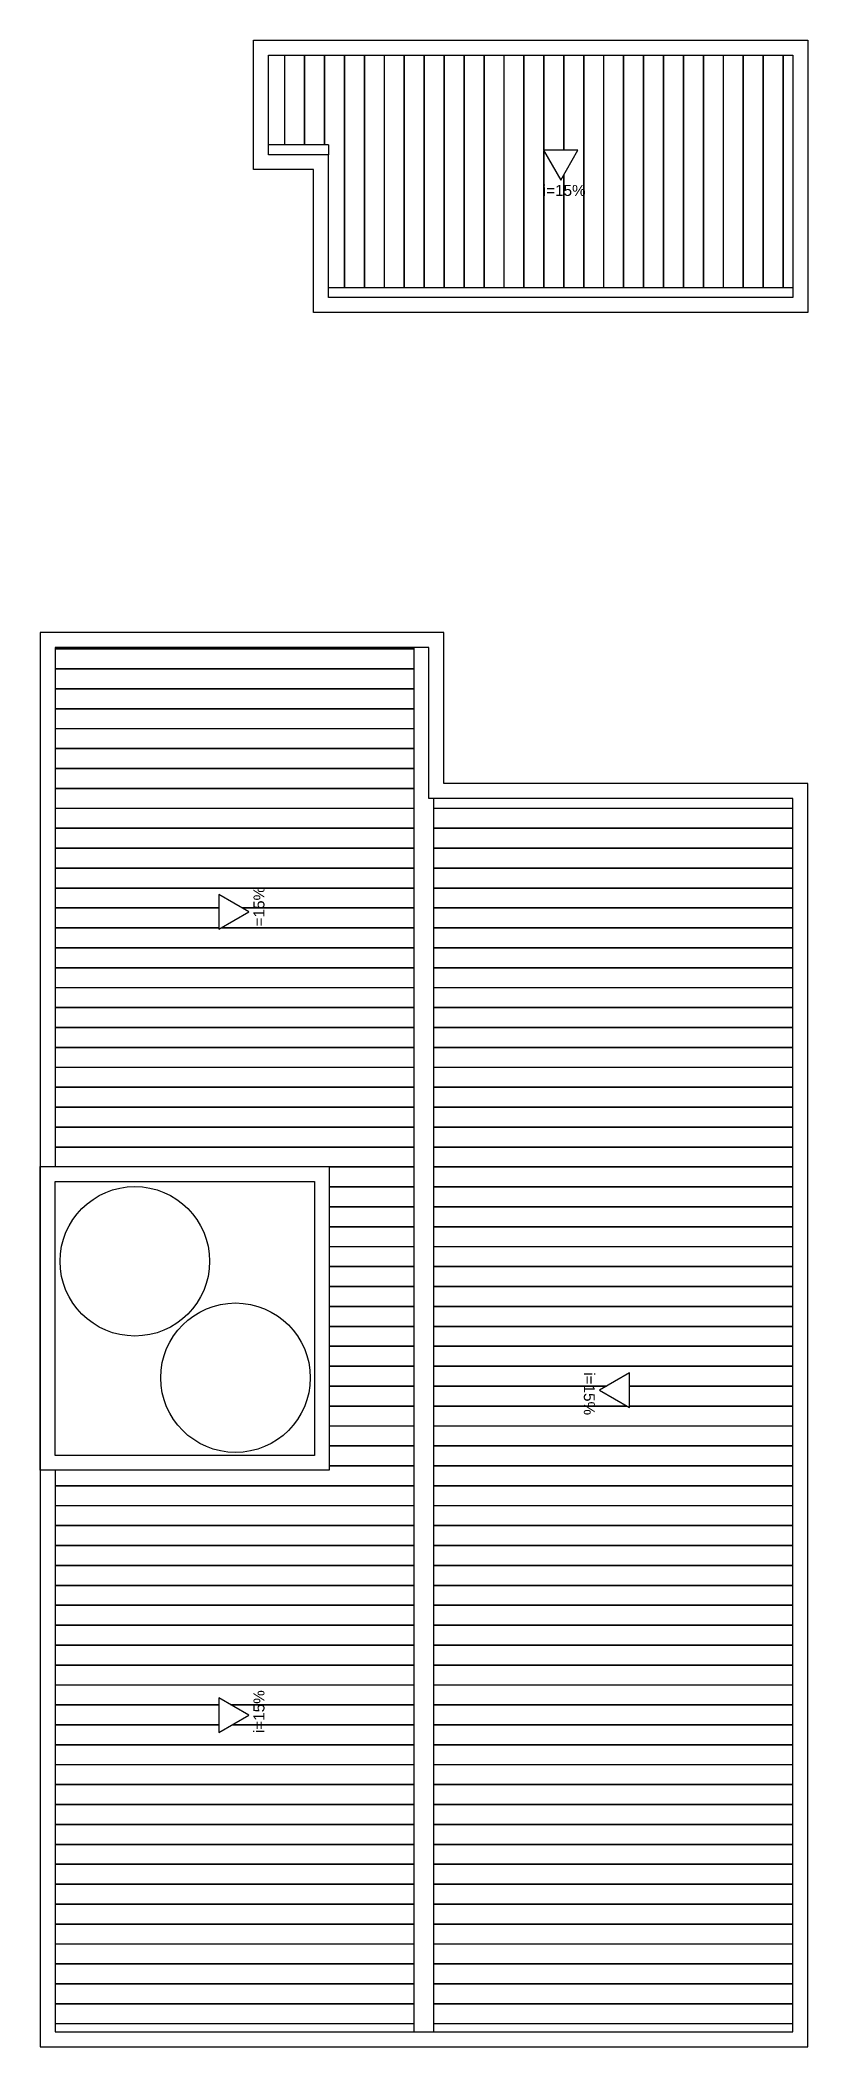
# Model space of a CAD drawing. Header units: metres. Extents: x 13415 to 21618, y 7657 to 10396.
# Drawn here: x 13415 to 14185, y 8277 to 10291 of the extents above; entities that cross this region are included whole.
import ezdxf

# ---------------------------------------------------------------- set-up
doc = ezdxf.new("R2010")
doc.units = ezdxf.units.M
doc.header["$LTSCALE"] = 0.2
for name, color, linetype in [('01', 1, 'Continuous'), ('02', 2, 'Continuous'), ('03', 3, 'Continuous'), ('04', 4, 'Continuous'), ('05', 5, 'Continuous')]:
    doc.layers.add(name, color=color, linetype=linetype)
doc.styles.get("Standard").update_dxf_attribs({"font": 'arial.ttf'})

msp = doc.modelspace()

# ---------------------------------------------------------------- texts
at = {"layer": '01', "linetype": 'ByBlock', "insert": (13918.812, 10145.794), "char_height": 11, "attachment_point": 1}
msp.add_mtext_dynamic_manual_height_columns('i=15%', width=50.07842, gutter_width=12.5, heights=[0], dxfattribs=at)
at = {"layer": '01', "linetype": 'ByBlock', "char_height": 11, "attachment_point": 1}
for insert, rotation in [((13628.749, 9398.062), 90), ((13971.092, 8953.998), 270), ((13628.749, 8591.607), 90)]:
    msp.add_mtext_dynamic_manual_height_columns('i=15%', width=50.07842, gutter_width=12.5, heights=[0], dxfattribs=dict(at, insert=insert, rotation=rotation))

# ---------------------------------------------------------------- hatches: boundary and pattern name
at = {"layer": '01', "linetype": 'ByBlock', "transparency": 33554687}
h = msp.add_hatch(dxfattribs=at)
h.set_pattern_fill('JIS_LC_20', color=256, angle=45)
h.paths.add_polyline_path([(13919.571, 10180.542), (13954.212, 10180.542), (13936.891, 10150.542)], flags=16)
h.paths.add_polyline_path([(13915.042, 10128.6), (13963.686, 10128.6), (13963.686, 10151.268), (13915.042, 10151.268)], flags=24)
h.paths.add_polyline_path([(13704.014, 10186.157), (13704.014, 10042.804), (14169.769, 10042.804), (14169.769, 10276.157), (13643.837, 10276.157), (13643.837, 10186.157)])
h = msp.add_hatch(dxfattribs=at)
h.set_pattern_fill('JIS_LC_20', color=256, angle=135)
h.paths.add_polyline_path([(14169.769, 9530.042), (13809.769, 9530.042), (13809.769, 8291.713), (14169.769, 8291.713)])
h.paths.add_polyline_path([(14005.839, 8953.24), (14005.839, 8918.599), (13975.839, 8935.919)], flags=16)
h.paths.add_polyline_path([(13789.769, 9681.466), (13429.769, 9681.466), (13429.769, 9160.517), (13704.769, 9160.517), (13704.769, 8855.517), (13429.769, 8855.517), (13429.769, 8291.713), (13789.769, 8291.713)])
h.paths.add_polyline_path([(13624.001, 9416.142), (13594.001, 9398.821), (13594.001, 9433.462)], flags=16)
h.paths.add_polyline_path([(13594.001, 8627.007), (13624.001, 8609.686), (13594.001, 8592.366)], flags=16)
h.paths.add_polyline_path([(13953.898, 8957.769), (13953.898, 8909.124), (13976.565, 8909.124), (13976.565, 8957.769)], flags=24)
h.paths.add_polyline_path([(13645.943, 9394.292), (13645.943, 9442.936), (13623.275, 9442.936), (13623.275, 9394.292)], flags=24)
h.paths.add_polyline_path([(13645.943, 8587.837), (13645.943, 8636.481), (13623.275, 8636.481), (13623.275, 8587.837)], flags=24)

# ---------------------------------------------------------------- linework, layer by layer
at = {"layer": '01', "linetype": 'ByBlock'}
for centre in [(13509.762, 9065.278), (13610.741, 8948.444)]:
    msp.add_circle(centre, 75, dxfattribs=at)
at = {"layer": '02', "linetype": 'ByBlock'}
for points in [[(13624.001, 9416.142), (13594.001, 9433.462), (13594.001, 9398.821)], [(13975.839, 8935.919), (14005.839, 8918.599), (14005.839, 8953.24)], [(13624.001, 8609.686), (13594.001, 8627.007), (13594.001, 8592.366)]]:
    msp.add_lwpolyline(points, close=True, dxfattribs=at)
at = {"layer": '03', "linetype": 'ByBlock'}
for p, q in [((13704.014, 10186.157), (13643.837, 10186.157)), ((13704.014, 10186.157), (13704.014, 10176.157)), ((13704.014, 10042.804), (14169.769, 10042.804)), ((13789.769, 8291.713), (13789.769, 9681.466)), ((13809.769, 8291.713), (13809.769, 9530.042))]:
    msp.add_line(p, q, dxfattribs=at)
msp.add_lwpolyline([(13936.891, 10150.542), (13954.212, 10180.542), (13919.571, 10180.542)], close=True, dxfattribs=at)
at = {"layer": '04', "linetype": 'ByBlock'}
for points in [[(14184.769, 10291.157), (14184.769, 10017.804), (13689.014, 10017.804), (13689.014, 10161.157), (13628.837, 10161.157), (13628.837, 10291.157), (14184.769, 10291.157)], [(13414.769, 8276.713), (14184.769, 8276.713), (14184.769, 9545.042), (13819.769, 9545.042), (13819.769, 9696.466), (13414.769, 9696.466), (13414.769, 8276.713)], [(13429.769, 8855.517), (13429.769, 8291.713), (14169.769, 8291.713), (14169.769, 9530.042), (13804.769, 9530.042), (13804.769, 9681.466), (13429.769, 9681.466), (13429.769, 9160.517)]]:
    msp.add_lwpolyline(points, dxfattribs=at)
msp.add_lwpolyline([(14169.769, 10276.157), (14169.769, 10032.804), (13704.014, 10032.804), (13704.014, 10176.157), (13643.837, 10176.157), (13643.837, 10276.157)], close=True, dxfattribs=at)
at = {"layer": '05', "linetype": 'ByBlock'}
msp.add_lwpolyline([(13704.769, 8855.517), (13414.769, 8855.517), (13414.769, 9160.517), (13704.769, 9160.517), (13704.769, 8855.517)], dxfattribs=at)
msp.add_lwpolyline([(13689.769, 8870.517), (13429.769, 8870.517), (13429.769, 9145.517), (13689.769, 9145.517)], close=True, dxfattribs=at)

msp.set_redraw_order([(e.dxf.handle, doc.entitydb.next_handle()) for e in msp.query("TEXT MTEXT ATTDEF DIMENSION ARC_DIMENSION")])  # texts and dimensions are drawn at this point

doc.saveas('drawing.dxf')
